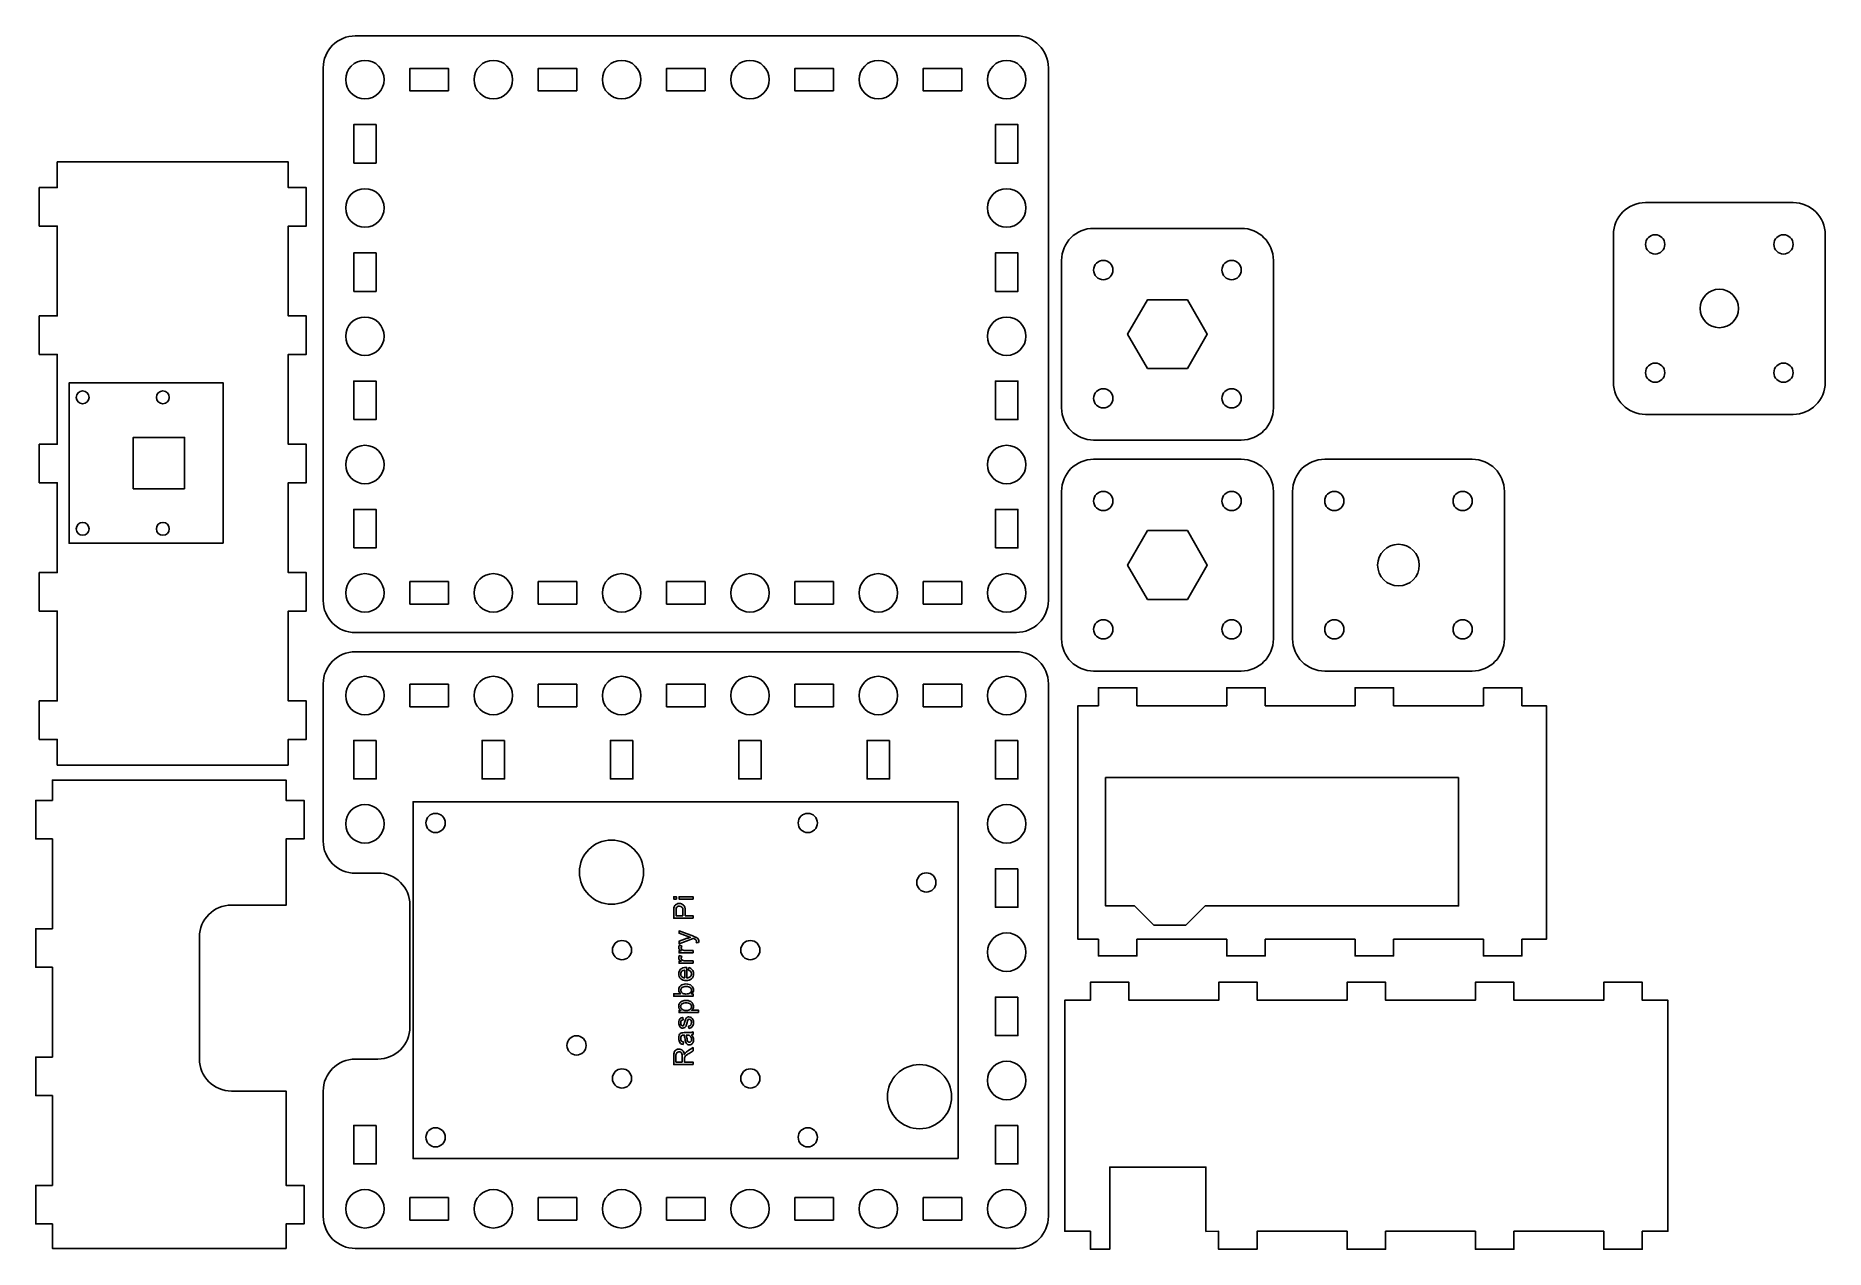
# Model space of a CAD drawing. Extents: x 4 to 283, y -497 to -308.
import ezdxf

# ---------------------------------------------------------------- set-up
doc = ezdxf.new("R2010")
doc.units = 0
doc.header["$MEASUREMENT"] = 0
doc.layers.add('LAYER_1', color=7, linetype='CONTINUOUS')

# ---------------------------------------------------------------- blocks, each defined once
blk = doc.blocks.new('BLOCK_3')
at = {"layer": 'LAYER_1', "color": 30}
for points in [[(103.49, -442.43), (103.06, -442.43), (103.06, -442.06), (103.49, -442.06), (103.49, -442.43)], [(106.09, -442.43), (103.89, -442.43), (103.89, -442.06), (106.09, -442.06), (106.09, -442.43)]]:
    blk.add_lwpolyline(points, dxfattribs=at)
for points, knots in [([(106.09, -445.42), (106.09, -445.42), (103.06, -445.42), (103.06, -445.42), (103.06, -445.42), (103.06, -444.28), (103.06, -444.28), (103.06, -444.07), (103.07, -443.92), (103.09, -443.81), (103.11, -443.67), (103.16, -443.54), (103.23, -443.44), (103.3, -443.34), (103.4, -443.26), (103.52, -443.2), (103.65, -443.14), (103.78, -443.11), (103.93, -443.11), (104.19, -443.11), (104.41, -443.19), (104.59, -443.35), (104.77, -443.52), (104.86, -443.81), (104.86, -444.24), (104.86, -444.24), (104.86, -445.02), (104.86, -445.02), (104.86, -445.02), (106.09, -445.02), (106.09, -445.02), (106.09, -445.02), (106.09, -445.42), (106.09, -445.42)], [0, 0, 0, 0, 1, 1, 1, 2, 2, 2, 3, 3, 3, 4, 4, 4, 5, 5, 5, 6, 6, 6, 7, 7, 7, 8, 8, 8, 9, 9, 9, 10, 10, 10, 11, 11, 11, 11]), ([(104.5, -445.02), (104.5, -445.02), (104.5, -444.23), (104.5, -444.23), (104.5, -443.98), (104.45, -443.79), (104.35, -443.68), (104.26, -443.57), (104.12, -443.52), (103.95, -443.52), (103.82, -443.52), (103.71, -443.55), (103.62, -443.62), (103.53, -443.68), (103.47, -443.76), (103.44, -443.87), (103.42, -443.94), (103.42, -444.06), (103.42, -444.24), (103.42, -444.24), (103.42, -445.02), (103.42, -445.02), (103.42, -445.02), (104.5, -445.02), (104.5, -445.02)], [0, 0, 0, 0, 1, 1, 1, 2, 2, 2, 3, 3, 3, 4, 4, 4, 5, 5, 5, 6, 6, 6, 7, 7, 7, 8, 8, 8, 8]), ([(106.93, -449.2), (106.93, -449.2), (106.58, -449.24), (106.58, -449.24), (106.61, -449.16), (106.62, -449.09), (106.62, -449.03), (106.62, -448.94), (106.6, -448.88), (106.58, -448.83), (106.55, -448.78), (106.51, -448.74), (106.46, -448.71), (106.42, -448.68), (106.33, -448.65), (106.18, -448.59), (106.16, -448.59), (106.13, -448.58), (106.09, -448.56), (106.09, -448.56), (103.89, -449.39), (103.89, -449.39), (103.89, -449.39), (103.89, -448.99), (103.89, -448.99), (103.89, -448.99), (105.16, -448.54), (105.16, -448.54), (105.33, -448.48), (105.5, -448.42), (105.67, -448.38), (105.5, -448.33), (105.34, -448.28), (105.17, -448.22), (105.17, -448.22), (103.89, -447.75), (103.89, -447.75), (103.89, -447.75), (103.89, -447.38), (103.89, -447.38), (103.89, -447.38), (106.13, -448.22), (106.13, -448.22), (106.37, -448.31), (106.53, -448.38), (106.62, -448.43), (106.75, -448.49), (106.84, -448.57), (106.89, -448.65), (106.95, -448.74), (106.98, -448.84), (106.98, -448.96), (106.98, -449.03), (106.96, -449.11), (106.93, -449.2)], [0, 0, 0, 0, 1, 1, 1, 2, 2, 2, 3, 3, 3, 4, 4, 4, 5, 5, 5, 6, 6, 6, 7, 7, 7, 8, 8, 8, 9, 9, 9, 10, 10, 10, 11, 11, 11, 12, 12, 12, 13, 13, 13, 14, 14, 14, 15, 15, 15, 16, 16, 16, 17, 17, 17, 18, 18, 18, 18]), ([(106.09, -450.81), (106.09, -450.81), (103.89, -450.81), (103.89, -450.81), (103.89, -450.81), (103.89, -450.47), (103.89, -450.47), (103.89, -450.47), (104.23, -450.47), (104.23, -450.47), (104.07, -450.39), (103.97, -450.31), (103.92, -450.24), (103.87, -450.16), (103.84, -450.08), (103.84, -450), (103.84, -449.87), (103.88, -449.74), (103.96, -449.62), (103.96, -449.62), (104.31, -449.74), (104.31, -449.74), (104.25, -449.83), (104.23, -449.93), (104.23, -450.02), (104.23, -450.1), (104.25, -450.17), (104.3, -450.24), (104.35, -450.3), (104.42, -450.35), (104.51, -450.37), (104.64, -450.42), (104.78, -450.44), (104.94, -450.44), (104.94, -450.44), (106.09, -450.44), (106.09, -450.44), (106.09, -450.44), (106.09, -450.81), (106.09, -450.81)], [0, 0, 0, 0, 1, 1, 1, 2, 2, 2, 3, 3, 3, 4, 4, 4, 5, 5, 5, 6, 6, 6, 7, 7, 7, 8, 8, 8, 9, 9, 9, 10, 10, 10, 11, 11, 11, 12, 12, 12, 13, 13, 13, 13]), ([(106.09, -452.43), (106.09, -452.43), (103.89, -452.43), (103.89, -452.43), (103.89, -452.43), (103.89, -452.09), (103.89, -452.09), (103.89, -452.09), (104.23, -452.09), (104.23, -452.09), (104.07, -452.01), (103.97, -451.93), (103.92, -451.86), (103.87, -451.79), (103.84, -451.71), (103.84, -451.62), (103.84, -451.49), (103.88, -451.37), (103.96, -451.24), (103.96, -451.24), (104.31, -451.36), (104.31, -451.36), (104.25, -451.46), (104.23, -451.55), (104.23, -451.64), (104.23, -451.72), (104.25, -451.79), (104.3, -451.86), (104.35, -451.92), (104.42, -451.97), (104.51, -452), (104.64, -452.04), (104.78, -452.06), (104.94, -452.06), (104.94, -452.06), (106.09, -452.06), (106.09, -452.06), (106.09, -452.06), (106.09, -452.43), (106.09, -452.43)], [0, 0, 0, 0, 1, 1, 1, 2, 2, 2, 3, 3, 3, 4, 4, 4, 5, 5, 5, 6, 6, 6, 7, 7, 7, 8, 8, 8, 9, 9, 9, 10, 10, 10, 11, 11, 11, 12, 12, 12, 13, 13, 13, 13]), ([(105.38, -453.49), (105.38, -453.49), (105.43, -453.1), (105.43, -453.1), (105.65, -453.16), (105.83, -453.28), (105.95, -453.44), (106.08, -453.61), (106.14, -453.81), (106.14, -454.07), (106.14, -454.39), (106.04, -454.65), (105.84, -454.83), (105.64, -455.02), (105.37, -455.12), (105.01, -455.12), (104.64, -455.12), (104.35, -455.02), (104.15, -454.83), (103.95, -454.64), (103.84, -454.39), (103.84, -454.09), (103.84, -453.8), (103.94, -453.56), (104.14, -453.37), (104.34, -453.18), (104.62, -453.09), (104.99, -453.09), (105.01, -453.09), (105.04, -453.09), (105.09, -453.09), (105.09, -453.09), (105.09, -454.73), (105.09, -454.73), (105.33, -454.72), (105.51, -454.65), (105.64, -454.53), (105.77, -454.4), (105.83, -454.25), (105.83, -454.07), (105.83, -453.93), (105.8, -453.81), (105.72, -453.72), (105.65, -453.62), (105.54, -453.55), (105.38, -453.49)], [0, 0, 0, 0, 1, 1, 1, 2, 2, 2, 3, 3, 3, 4, 4, 4, 5, 5, 5, 6, 6, 6, 7, 7, 7, 8, 8, 8, 9, 9, 9, 10, 10, 10, 11, 11, 11, 12, 12, 12, 13, 13, 13, 14, 14, 14, 15, 15, 15, 15]), ([(104.78, -454.71), (104.78, -454.71), (104.78, -453.48), (104.78, -453.48), (104.6, -453.5), (104.46, -453.55), (104.36, -453.63), (104.22, -453.74), (104.15, -453.9), (104.15, -454.09), (104.15, -454.26), (104.21, -454.4), (104.32, -454.52), (104.44, -454.63), (104.59, -454.7), (104.78, -454.71)], [0, 0, 0, 0, 1, 1, 1, 2, 2, 2, 3, 3, 3, 4, 4, 4, 5, 5, 5, 5]), ([(106.09, -457.21), (106.09, -457.21), (106.09, -457.56), (106.09, -457.56), (106.09, -457.56), (103.06, -457.56), (103.06, -457.56), (103.06, -457.56), (103.06, -457.19), (103.06, -457.19), (103.06, -457.19), (104.14, -457.19), (104.14, -457.19), (103.94, -457.03), (103.84, -456.83), (103.84, -456.59), (103.84, -456.45), (103.87, -456.32), (103.93, -456.2), (103.98, -456.08), (104.06, -455.98), (104.15, -455.9), (104.25, -455.83), (104.37, -455.77), (104.51, -455.72), (104.65, -455.68), (104.8, -455.66), (104.96, -455.66), (105.33, -455.66), (105.62, -455.75), (105.83, -455.93), (106.04, -456.12), (106.14, -456.34), (106.14, -456.6), (106.14, -456.86), (106.03, -457.07), (105.81, -457.21), (105.81, -457.21), (106.09, -457.21), (106.09, -457.21)], [0, 0, 0, 0, 1, 1, 1, 2, 2, 2, 3, 3, 3, 4, 4, 4, 5, 5, 5, 6, 6, 6, 7, 7, 7, 8, 8, 8, 9, 9, 9, 10, 10, 10, 11, 11, 11, 12, 12, 12, 13, 13, 13, 13]), ([(104.97, -457.22), (105.24, -457.22), (105.43, -457.18), (105.54, -457.11), (105.74, -456.99), (105.83, -456.84), (105.83, -456.64), (105.83, -456.47), (105.76, -456.33), (105.62, -456.21), (105.48, -456.1), (105.27, -456.04), (104.99, -456.04), (104.7, -456.04), (104.49, -456.09), (104.35, -456.21), (104.22, -456.32), (104.15, -456.46), (104.15, -456.62), (104.15, -456.78), (104.22, -456.92), (104.36, -457.04), (104.5, -457.16), (104.71, -457.22), (104.97, -457.22)], [0, 0, 0, 0, 1, 1, 1, 2, 2, 2, 3, 3, 3, 4, 4, 4, 5, 5, 5, 6, 6, 6, 7, 7, 7, 8, 8, 8, 8]), ([(106.93, -460.12), (106.93, -460.12), (103.89, -460.12), (103.89, -460.12), (103.89, -460.12), (103.89, -459.78), (103.89, -459.78), (103.89, -459.78), (104.18, -459.78), (104.18, -459.78), (104.07, -459.7), (103.98, -459.61), (103.93, -459.51), (103.87, -459.41), (103.84, -459.29), (103.84, -459.15), (103.84, -458.96), (103.89, -458.8), (103.99, -458.65), (104.08, -458.51), (104.22, -458.4), (104.4, -458.33), (104.57, -458.25), (104.76, -458.22), (104.97, -458.22), (105.2, -458.22), (105.4, -458.26), (105.58, -458.34), (105.76, -458.42), (105.9, -458.54), (105.99, -458.69), (106.09, -458.84), (106.14, -459.01), (106.14, -459.17), (106.14, -459.3), (106.11, -459.41), (106.06, -459.51), (106.01, -459.61), (105.94, -459.69), (105.86, -459.75), (105.86, -459.75), (106.93, -459.75), (106.93, -459.75), (106.93, -459.75), (106.93, -460.12), (106.93, -460.12)], [0, 0, 0, 0, 1, 1, 1, 2, 2, 2, 3, 3, 3, 4, 4, 4, 5, 5, 5, 6, 6, 6, 7, 7, 7, 8, 8, 8, 9, 9, 9, 10, 10, 10, 11, 11, 11, 12, 12, 12, 13, 13, 13, 14, 14, 14, 15, 15, 15, 15]), ([(105, -459.79), (105.29, -459.79), (105.49, -459.73), (105.63, -459.62), (105.76, -459.5), (105.83, -459.36), (105.83, -459.2), (105.83, -459.03), (105.76, -458.89), (105.62, -458.77), (105.48, -458.66), (105.27, -458.6), (104.97, -458.6), (104.69, -458.6), (104.48, -458.66), (104.34, -458.77), (104.2, -458.89), (104.14, -459.02), (104.14, -459.18), (104.14, -459.34), (104.21, -459.48), (104.36, -459.6), (104.51, -459.73), (104.72, -459.79), (105, -459.79)], [0, 0, 0, 0, 1, 1, 1, 2, 2, 2, 3, 3, 3, 4, 4, 4, 5, 5, 5, 6, 6, 6, 7, 7, 7, 8, 8, 8, 8]), ([(105.43, -462.6), (105.43, -462.6), (105.38, -462.23), (105.38, -462.23), (105.52, -462.21), (105.64, -462.15), (105.71, -462.06), (105.79, -461.97), (105.83, -461.83), (105.83, -461.66), (105.83, -461.49), (105.8, -461.37), (105.73, -461.28), (105.66, -461.2), (105.58, -461.16), (105.48, -461.16), (105.4, -461.16), (105.33, -461.2), (105.28, -461.27), (105.25, -461.32), (105.21, -461.45), (105.16, -461.65), (105.09, -461.92), (105.03, -462.11), (104.98, -462.22), (104.93, -462.32), (104.86, -462.4), (104.77, -462.46), (104.68, -462.51), (104.58, -462.54), (104.48, -462.54), (104.38, -462.54), (104.29, -462.52), (104.2, -462.47), (104.12, -462.43), (104.05, -462.37), (104, -462.29), (103.95, -462.23), (103.92, -462.15), (103.89, -462.05), (103.86, -461.95), (103.84, -461.84), (103.84, -461.73), (103.84, -461.56), (103.87, -461.41), (103.92, -461.28), (103.97, -461.15), (104.03, -461.05), (104.12, -460.99), (104.2, -460.93), (104.32, -460.88), (104.46, -460.86), (104.46, -460.86), (104.51, -461.22), (104.51, -461.22), (104.4, -461.24), (104.31, -461.29), (104.24, -461.37), (104.18, -461.45), (104.15, -461.56), (104.15, -461.7), (104.15, -461.87), (104.18, -462), (104.23, -462.07), (104.29, -462.14), (104.36, -462.18), (104.43, -462.18), (104.48, -462.18), (104.52, -462.16), (104.56, -462.13), (104.6, -462.1), (104.64, -462.06), (104.66, -461.99), (104.68, -461.95), (104.71, -461.84), (104.76, -461.66), (104.83, -461.4), (104.89, -461.22), (104.93, -461.11), (104.97, -461.01), (105.04, -460.93), (105.13, -460.87), (105.21, -460.81), (105.32, -460.78), (105.44, -460.78), (105.57, -460.78), (105.68, -460.81), (105.79, -460.89), (105.9, -460.96), (105.99, -461.06), (106.05, -461.2), (106.11, -461.34), (106.14, -461.49), (106.14, -461.66), (106.14, -461.95), (106.08, -462.16), (105.96, -462.31), (105.84, -462.46), (105.67, -462.56), (105.43, -462.6)], [0, 0, 0, 0, 1, 1, 1, 2, 2, 2, 3, 3, 3, 4, 4, 4, 5, 5, 5, 6, 6, 6, 7, 7, 7, 8, 8, 8, 9, 9, 9, 10, 10, 10, 11, 11, 11, 12, 12, 12, 13, 13, 13, 14, 14, 14, 15, 15, 15, 16, 16, 16, 17, 17, 17, 18, 18, 18, 19, 19, 19, 20, 20, 20, 21, 21, 21, 22, 22, 22, 23, 23, 23, 24, 24, 24, 25, 25, 25, 26, 26, 26, 27, 27, 27, 28, 28, 28, 29, 29, 29, 30, 30, 30, 31, 31, 31, 32, 32, 32, 33, 33, 33, 33]), ([(106.09, -468.23), (106.09, -468.23), (103.06, -468.23), (103.06, -468.23), (103.06, -468.23), (103.06, -466.89), (103.06, -466.89), (103.06, -466.62), (103.09, -466.41), (103.14, -466.27), (103.19, -466.13), (103.29, -466.02), (103.43, -465.94), (103.57, -465.85), (103.72, -465.81), (103.88, -465.81), (104.1, -465.81), (104.28, -465.88), (104.43, -466.02), (104.58, -466.16), (104.67, -466.37), (104.71, -466.66), (104.76, -466.56), (104.81, -466.48), (104.86, -466.42), (104.97, -466.31), (105.1, -466.19), (105.26, -466.09), (105.26, -466.09), (106.09, -465.56), (106.09, -465.56), (106.09, -465.56), (106.09, -466.07), (106.09, -466.07), (106.09, -466.07), (105.46, -466.47), (105.46, -466.47), (105.28, -466.58), (105.14, -466.68), (105.04, -466.76), (104.94, -466.83), (104.88, -466.9), (104.84, -466.96), (104.8, -467.02), (104.77, -467.08), (104.76, -467.14), (104.75, -467.19), (104.74, -467.26), (104.74, -467.37), (104.74, -467.37), (104.74, -467.83), (104.74, -467.83), (104.74, -467.83), (106.09, -467.83), (106.09, -467.83), (106.09, -467.83), (106.09, -468.23), (106.09, -468.23)], [0, 0, 0, 0, 1, 1, 1, 2, 2, 2, 3, 3, 3, 4, 4, 4, 5, 5, 5, 6, 6, 6, 7, 7, 7, 8, 8, 8, 9, 9, 9, 10, 10, 10, 11, 11, 11, 12, 12, 12, 13, 13, 13, 14, 14, 14, 15, 15, 15, 16, 16, 16, 17, 17, 17, 18, 18, 18, 19, 19, 19, 19]), ([(105.82, -463.59), (105.93, -463.72), (106.02, -463.86), (106.07, -463.98), (106.11, -464.11), (106.14, -464.25), (106.14, -464.39), (106.14, -464.63), (106.08, -464.82), (105.96, -464.95), (105.84, -465.08), (105.69, -465.14), (105.51, -465.14), (105.4, -465.14), (105.3, -465.12), (105.22, -465.07), (105.13, -465.02), (105.05, -464.96), (105, -464.88), (104.95, -464.8), (104.91, -464.71), (104.88, -464.61), (104.86, -464.54), (104.84, -464.43), (104.82, -464.28), (104.79, -463.98), (104.74, -463.76), (104.7, -463.62), (104.64, -463.61), (104.61, -463.61), (104.6, -463.61), (104.45, -463.61), (104.34, -463.65), (104.28, -463.72), (104.19, -463.81), (104.15, -463.96), (104.15, -464.14), (104.15, -464.32), (104.18, -464.45), (104.24, -464.53), (104.3, -464.61), (104.41, -464.68), (104.57, -464.72), (104.57, -464.72), (104.52, -465.08), (104.52, -465.08), (104.36, -465.05), (104.24, -464.99), (104.14, -464.92), (104.05, -464.84), (103.97, -464.73), (103.92, -464.59), (103.87, -464.44), (103.84, -464.28), (103.84, -464.09), (103.84, -463.9), (103.87, -463.75), (103.91, -463.63), (103.95, -463.52), (104.01, -463.43), (104.08, -463.37), (104.14, -463.32), (104.23, -463.28), (104.33, -463.26), (104.39, -463.25), (104.51, -463.24), (104.67, -463.24), (104.67, -463.24), (105.17, -463.24), (105.17, -463.24), (105.51, -463.24), (105.73, -463.23), (105.82, -463.22), (105.92, -463.2), (106, -463.17), (106.09, -463.12), (106.09, -463.12), (106.09, -463.51), (106.09, -463.51), (106.01, -463.55), (105.92, -463.57), (105.82, -463.59)], [0, 0, 0, 0, 1, 1, 1, 2, 2, 2, 3, 3, 3, 4, 4, 4, 5, 5, 5, 6, 6, 6, 7, 7, 7, 8, 8, 8, 9, 9, 9, 10, 10, 10, 11, 11, 11, 12, 12, 12, 13, 13, 13, 14, 14, 14, 15, 15, 15, 16, 16, 16, 17, 17, 17, 18, 18, 18, 19, 19, 19, 20, 20, 20, 21, 21, 21, 22, 22, 22, 23, 23, 23, 24, 24, 24, 25, 25, 25, 26, 26, 26, 27, 27, 27, 27]), ([(104.99, -463.62), (105.04, -463.75), (105.09, -463.95), (105.13, -464.22), (105.15, -464.38), (105.17, -464.48), (105.2, -464.55), (105.23, -464.61), (105.27, -464.66), (105.32, -464.7), (105.38, -464.73), (105.43, -464.75), (105.5, -464.75), (105.6, -464.75), (105.68, -464.71), (105.75, -464.63), (105.81, -464.56), (105.85, -464.45), (105.85, -464.3), (105.85, -464.16), (105.82, -464.03), (105.75, -463.92), (105.69, -463.81), (105.6, -463.73), (105.5, -463.68), (105.41, -463.64), (105.29, -463.62), (105.12, -463.62), (105.12, -463.62), (104.99, -463.62), (104.99, -463.62)], [0, 0, 0, 0, 1, 1, 1, 2, 2, 2, 3, 3, 3, 4, 4, 4, 5, 5, 5, 6, 6, 6, 7, 7, 7, 8, 8, 8, 9, 9, 9, 10, 10, 10, 10]), ([(104.4, -467.83), (104.4, -467.83), (104.4, -466.97), (104.4, -466.97), (104.4, -466.79), (104.38, -466.64), (104.34, -466.54), (104.3, -466.44), (104.24, -466.36), (104.16, -466.3), (104.07, -466.25), (103.98, -466.22), (103.88, -466.22), (103.74, -466.22), (103.62, -466.28), (103.53, -466.38), (103.44, -466.48), (103.39, -466.65), (103.39, -466.87), (103.39, -466.87), (103.39, -467.83), (103.39, -467.83), (103.39, -467.83), (104.4, -467.83), (104.4, -467.83)], [0, 0, 0, 0, 1, 1, 1, 2, 2, 2, 3, 3, 3, 4, 4, 4, 5, 5, 5, 6, 6, 6, 7, 7, 7, 8, 8, 8, 8])]:
    blk.add_open_spline(points, degree=3, knots=knots, dxfattribs=at)
blk = doc.blocks.new('BLOCK_2')
at = {"layer": 'LAYER_1', "color": 30}
blk.add_lwpolyline([(147.37, -482.87), (62.44, -482.87), (62.44, -427.26), (147.37, -427.26), (147.37, -482.87)], dxfattribs=at)
at = {"layer": 'LAYER_1', "color": 250}
for points in [[(65.95, -429.06), (66.77, -429.06), (67.45, -429.73), (67.45, -430.56), (67.45, -431.39), (66.77, -432.06), (65.95, -432.06), (65.12, -432.06), (64.45, -431.39), (64.45, -430.56), (64.45, -429.73), (65.12, -429.06), (65.95, -429.06)], [(123.95, -429.06), (124.78, -429.06), (125.45, -429.73), (125.45, -430.56), (125.45, -431.39), (124.78, -432.06), (123.95, -432.06), (123.12, -432.06), (122.45, -431.39), (122.45, -430.56), (122.45, -429.73), (123.12, -429.06), (123.95, -429.06)], [(143.93, -439.83), (143.93, -440.66), (143.26, -441.33), (142.43, -441.33), (141.6, -441.33), (140.93, -440.66), (140.93, -439.83), (140.93, -439), (141.6, -438.33), (142.43, -438.33), (143.26, -438.33), (143.93, -439), (143.93, -439.83)], [(89.42, -465.23), (89.42, -466.06), (88.75, -466.73), (87.92, -466.73), (87.09, -466.73), (86.42, -466.06), (86.42, -465.23), (86.42, -464.4), (87.09, -463.73), (87.92, -463.73), (88.75, -463.73), (89.42, -464.4), (89.42, -465.23)], [(65.95, -478.06), (66.77, -478.06), (67.45, -478.73), (67.45, -479.56), (67.45, -480.39), (66.77, -481.06), (65.95, -481.06), (65.12, -481.06), (64.45, -480.39), (64.45, -479.56), (64.45, -478.73), (65.12, -478.06), (65.95, -478.06)], [(123.95, -478.06), (124.78, -478.06), (125.45, -478.73), (125.45, -479.56), (125.45, -480.39), (124.78, -481.06), (123.95, -481.06), (123.12, -481.06), (122.45, -480.39), (122.45, -479.56), (122.45, -478.73), (123.12, -478.06), (123.95, -478.06)]]:
    blk.add_open_spline(points, degree=3, knots=[0, 0, 0, 0, 1, 1, 1, 2, 2, 2, 3, 3, 3, 4, 4, 4, 4], dxfattribs=at)
at = {"layer": 'LAYER_1', "color": 30}
for points in [[(98.37, -438.23), (98.37, -440.99), (96.13, -443.23), (93.37, -443.23), (90.61, -443.23), (88.37, -440.99), (88.37, -438.23), (88.37, -435.46), (90.61, -433.23), (93.37, -433.23), (96.13, -433.23), (98.37, -435.46), (98.37, -438.23)], [(146.37, -473.23), (146.37, -475.99), (144.13, -478.23), (141.37, -478.23), (138.61, -478.23), (136.37, -475.99), (136.37, -473.23), (136.37, -470.46), (138.61, -468.23), (141.37, -468.23), (144.13, -468.23), (146.37, -470.46), (146.37, -473.23)]]:
    blk.add_open_spline(points, degree=3, knots=[0, 0, 0, 0, 1, 1, 1, 2, 2, 2, 3, 3, 3, 4, 4, 4, 4], dxfattribs=at)
at = {"layer": 'LAYER_1'}
blk.add_blockref('BLOCK_3', (0, 0), dxfattribs=at)

msp = doc.modelspace()

# ---------------------------------------------------------------- linework, layer by layer
at = {"layer": 'LAYER_1', "color": 250}
for points in [[(67.94, -316.45), (61.94, -316.45), (61.94, -312.95), (67.94, -312.95), (67.94, -316.45)], [(87.94, -316.45), (81.94, -316.45), (81.94, -312.95), (87.94, -312.95), (87.94, -316.45)], [(107.94, -316.45), (101.94, -316.45), (101.94, -312.95), (107.94, -312.95), (107.94, -316.45)], [(127.94, -316.45), (121.94, -316.45), (121.94, -312.95), (127.94, -312.95), (127.94, -316.45)], [(147.94, -316.45), (141.94, -316.45), (141.94, -312.95), (147.94, -312.95), (147.94, -316.45)], [(53.19, -327.7), (53.19, -321.7), (56.69, -321.7), (56.69, -327.7), (53.19, -327.7)], [(153.19, -327.7), (153.19, -321.7), (156.69, -321.7), (156.69, -327.7), (153.19, -327.7)], [(43, -421.53), (43, -417.53), (45.8, -417.53), (45.8, -411.53), (43, -411.53), (43, -397.53), (45.8, -397.53), (45.8, -391.53), (43, -391.53), (43, -377.53), (45.8, -377.53), (45.8, -371.53), (43, -371.53), (43, -357.53), (45.8, -357.53), (45.8, -351.53), (43, -351.53), (43, -337.53), (45.8, -337.53), (45.8, -331.53), (43, -331.53), (43, -327.53), (7, -327.53), (7, -331.53), (4.2, -331.53), (4.2, -337.53), (7, -337.53), (7, -351.53), (4.2, -351.53), (4.2, -357.53), (7, -357.53), (7, -371.53), (4.2, -371.53), (4.2, -377.53), (7, -377.53), (7, -391.53), (4.2, -391.53), (4.2, -397.53), (7, -397.53), (7, -411.53), (4.2, -411.53), (4.2, -417.53), (7, -417.53), (7, -421.53), (43, -421.53)], [(53.19, -347.7), (53.19, -341.7), (56.69, -341.7), (56.69, -347.7), (53.19, -347.7)], [(153.19, -347.7), (153.19, -341.7), (156.69, -341.7), (156.69, -347.7), (153.19, -347.7)], [(176.9, -359.74), (173.8, -354.37), (176.9, -349.01), (183.1, -349.01), (186.2, -354.37), (183.1, -359.74), (176.9, -359.74)], [(53.19, -367.7), (53.19, -361.7), (56.69, -361.7), (56.69, -367.7), (53.19, -367.7)], [(153.19, -367.7), (153.19, -361.7), (156.69, -361.7), (156.69, -367.7), (153.19, -367.7)], [(249.5, -361.87), (249.5, -361.87)], [(163.5, -365.87), (163.5, -365.87)], [(26.85, -378.47), (26.85, -370.47), (18.85, -370.47), (18.85, -378.47), (26.85, -378.47)], [(53.19, -387.7), (53.19, -381.7), (56.69, -381.7), (56.69, -387.7), (53.19, -387.7)], [(153.19, -387.7), (153.19, -381.7), (156.69, -381.7), (156.69, -387.7), (153.19, -387.7)], [(176.9, -395.74), (173.8, -390.37), (176.9, -385), (183.1, -385), (186.2, -390.37), (183.1, -395.74), (176.9, -395.74)], [(67.94, -396.45), (61.94, -396.45), (61.94, -392.95), (67.94, -392.95), (67.94, -396.45)], [(87.94, -396.45), (81.94, -396.45), (81.94, -392.95), (87.94, -392.95), (87.94, -396.45)], [(107.94, -396.45), (101.94, -396.45), (101.94, -392.95), (107.94, -392.95), (107.94, -396.45)], [(127.94, -396.45), (121.94, -396.45), (121.94, -392.95), (127.94, -392.95), (127.94, -396.45)], [(147.94, -396.45), (141.94, -396.45), (141.94, -392.95), (147.94, -392.95), (147.94, -396.45)], [(163.5, -401.87), (163.5, -401.87)], [(199.5, -401.87), (199.5, -401.87)], [(67.95, -412.45), (61.94, -412.45), (61.94, -408.95), (67.95, -408.95), (67.95, -412.45)], [(87.95, -412.45), (81.94, -412.45), (81.94, -408.95), (87.95, -408.95), (87.95, -412.45)], [(107.95, -412.45), (101.95, -412.45), (101.95, -408.95), (107.95, -408.95), (107.95, -412.45)], [(127.95, -412.45), (121.95, -412.45), (121.95, -408.95), (127.95, -408.95), (127.95, -412.45)], [(147.95, -412.45), (141.95, -412.45), (141.95, -408.95), (147.95, -408.95), (147.95, -412.45)], [(229.23, -409.48), (235.23, -409.48), (235.23, -412.28), (239.05, -412.28), (239.05, -448.68), (235.23, -448.68), (235.23, -451.28), (229.23, -451.28), (229.23, -448.68), (215.23, -448.68), (215.23, -451.28), (209.23, -451.28), (209.23, -448.68), (195.23, -448.68), (195.23, -451.28), (189.23, -451.28), (189.23, -448.68), (175.23, -448.68), (175.23, -451.28), (169.23, -451.28), (169.23, -448.68), (166.05, -448.68), (166.05, -412.28), (169.23, -412.28), (169.23, -409.48), (175.23, -409.48), (175.23, -412.28), (189.23, -412.28), (189.23, -409.48), (195.23, -409.48), (195.23, -412.28), (209.23, -412.28), (209.23, -409.48), (215.23, -409.48), (215.23, -412.28), (229.23, -412.28), (229.23, -409.48)], [(56.7, -417.7), (56.7, -423.7), (53.2, -423.7), (53.2, -417.7), (56.7, -417.7)], [(76.7, -417.7), (76.7, -423.7), (73.2, -423.7), (73.2, -417.7), (76.7, -417.7)], [(96.7, -417.7), (96.7, -423.7), (93.2, -423.7), (93.2, -417.7), (96.7, -417.7)], [(116.7, -417.7), (116.7, -423.7), (113.2, -423.7), (113.2, -417.7), (116.7, -417.7)], [(136.7, -417.7), (136.7, -423.7), (133.2, -423.7), (133.2, -417.7), (136.7, -417.7)], [(156.7, -417.7), (156.7, -423.7), (153.2, -423.7), (153.2, -417.7), (156.7, -417.7)], [(156.7, -437.7), (156.7, -443.7), (153.2, -443.7), (153.2, -437.7), (156.7, -437.7)], [(156.7, -457.7), (156.7, -463.7), (153.2, -463.7), (153.2, -457.7), (156.7, -457.7)], [(56.7, -477.7), (56.7, -483.7), (53.2, -483.7), (53.2, -477.7), (56.7, -477.7)], [(156.7, -477.7), (156.7, -483.7), (153.2, -483.7), (153.2, -477.7), (156.7, -477.7)], [(67.95, -492.45), (61.94, -492.45), (61.94, -488.95), (67.95, -488.95), (67.95, -492.45)], [(87.95, -492.45), (81.94, -492.45), (81.94, -488.95), (87.95, -488.95), (87.95, -492.45)], [(107.95, -492.45), (101.95, -492.45), (101.95, -488.95), (107.95, -488.95), (107.95, -492.45)], [(127.95, -492.45), (121.95, -492.45), (121.95, -488.95), (127.95, -488.95), (127.95, -492.45)], [(147.95, -492.45), (141.95, -492.45), (141.95, -488.95), (147.95, -488.95), (147.95, -492.45)]]:
    msp.add_lwpolyline(points, dxfattribs=at)
at = {"layer": 'LAYER_1', "color": 7}
for points in [[(256, -338.87), (256, -338.87)], [(276, -338.87), (276, -338.87)], [(170, -342.88), (170, -342.88)], [(190, -342.88), (190, -342.88)], [(256, -358.87), (256, -358.87)], [(276, -358.87), (276, -358.87)], [(170, -362.88), (170, -362.88)], [(190, -362.88), (190, -362.88)], [(170, -378.88), (170, -378.88)], [(190, -378.88), (190, -378.88)], [(206, -378.88), (206, -378.88)], [(226, -378.88), (226, -378.88)], [(170, -398.88), (170, -398.88)], [(190, -398.88), (190, -398.88)], [(206, -398.88), (206, -398.88)], [(226, -398.88), (226, -398.88)], [(225.37, -423.49), (170.37, -423.49), (170.37, -443.49), (174.87, -443.49), (177.87, -446.49), (182.87, -446.49), (185.87, -443.49), (225.37, -443.49), (225.37, -423.49)], [(95, -448.88), (95, -448.88)], [(115, -448.88), (115, -448.88)], [(208, -494.2), (208, -497), (214, -497), (214, -494.2), (228, -494.2), (228, -497), (234, -497), (234, -494.2), (248, -494.2), (248, -497), (254, -497), (254, -494.2), (258, -494.2), (258, -458.2), (254, -458.2), (254, -455.4), (248, -455.4), (248, -458.2), (234, -458.2), (234, -455.4), (228, -455.4), (228, -458.2), (214, -458.2), (214, -455.4), (208, -455.4), (208, -458.2), (194, -458.2), (194, -455.4), (188, -455.4), (188, -458.2), (174, -458.2), (174, -455.4), (168, -455.4), (168, -458.2), (164, -458.2), (164, -494.2), (168, -494.2), (168, -497), (171, -497), (171, -494.2), (171, -494.2), (171, -484.2), (186, -484.2), (186, -494.2), (186, -494.22), (187.98, -494.2), (187.98, -497), (193.98, -497), (193.98, -494.2), (208, -494.2)], [(95, -468.88), (95, -468.88)], [(115, -468.88), (115, -468.88)]]:
    msp.add_lwpolyline(points, dxfattribs=at)
at = {"layer": 'LAYER_1', "color": 32}
msp.add_lwpolyline([(32.85, -386.97), (32.85, -361.97), (8.85, -361.97), (8.85, -386.97), (32.85, -386.97)], dxfattribs=at)
at = {"layer": 'LAYER_1', "color": 250}
for points, knots in [([(48.44, -367.4), (48.44, -367.4), (48.44, -312.88), (48.44, -312.88), (48.44, -310.11), (50.68, -307.88), (53.44, -307.88), (53.44, -307.88), (53.44, -307.87), (53.44, -307.87), (53.44, -307.87), (156.44, -307.87), (156.44, -307.87), (159.21, -307.87), (161.44, -310.1), (161.44, -312.87), (161.44, -312.87), (161.44, -333.87), (161.44, -333.87), (161.44, -333.87), (161.44, -373.87), (161.44, -373.87), (161.44, -373.87), (161.44, -395.87), (161.44, -395.87), (161.44, -398.64), (159.21, -400.87), (156.44, -400.87), (156.44, -400.87), (156.44, -400.88), (156.44, -400.88), (156.44, -400.88), (53.44, -400.88), (53.44, -400.88), (50.67, -400.88), (48.44, -398.65), (48.44, -395.88), (48.44, -395.88), (48.44, -383.88), (48.44, -383.88), (48.44, -383.88), (48.44, -367.4), (48.44, -367.4)], [0, 0, 0, 0, 1, 1, 1, 2, 2, 2, 3, 3, 3, 4, 4, 4, 5, 5, 5, 6, 6, 6, 7, 7, 7, 8, 8, 8, 9, 9, 9, 10, 10, 10, 11, 11, 11, 12, 12, 12, 13, 13, 13, 14, 14, 14, 14]), ([(57.94, -314.7), (57.94, -316.35), (56.6, -317.7), (54.94, -317.7), (53.29, -317.7), (51.94, -316.35), (51.94, -314.7), (51.94, -313.04), (53.29, -311.7), (54.94, -311.7), (56.6, -311.7), (57.94, -313.04), (57.94, -314.7)], [0, 0, 0, 0, 1, 1, 1, 2, 2, 2, 3, 3, 3, 4, 4, 4, 4]), ([(77.94, -314.7), (77.94, -316.35), (76.6, -317.7), (74.94, -317.7), (73.29, -317.7), (71.94, -316.35), (71.94, -314.7), (71.94, -313.04), (73.29, -311.7), (74.94, -311.7), (76.6, -311.7), (77.94, -313.04), (77.94, -314.7)], [0, 0, 0, 0, 1, 1, 1, 2, 2, 2, 3, 3, 3, 4, 4, 4, 4]), ([(97.94, -314.7), (97.94, -316.35), (96.6, -317.7), (94.94, -317.7), (93.29, -317.7), (91.94, -316.35), (91.94, -314.7), (91.94, -313.04), (93.29, -311.7), (94.94, -311.7), (96.6, -311.7), (97.94, -313.04), (97.94, -314.7)], [0, 0, 0, 0, 1, 1, 1, 2, 2, 2, 3, 3, 3, 4, 4, 4, 4]), ([(117.94, -314.7), (117.94, -316.35), (116.6, -317.7), (114.94, -317.7), (113.29, -317.7), (111.94, -316.35), (111.94, -314.7), (111.94, -313.04), (113.29, -311.7), (114.94, -311.7), (116.6, -311.7), (117.94, -313.04), (117.94, -314.7)], [0, 0, 0, 0, 1, 1, 1, 2, 2, 2, 3, 3, 3, 4, 4, 4, 4]), ([(137.94, -314.7), (137.94, -316.35), (136.6, -317.7), (134.94, -317.7), (133.29, -317.7), (131.94, -316.35), (131.94, -314.7), (131.94, -313.04), (133.29, -311.7), (134.94, -311.7), (136.6, -311.7), (137.94, -313.04), (137.94, -314.7)], [0, 0, 0, 0, 1, 1, 1, 2, 2, 2, 3, 3, 3, 4, 4, 4, 4]), ([(157.94, -314.7), (157.94, -316.35), (156.6, -317.7), (154.94, -317.7), (153.29, -317.7), (151.94, -316.35), (151.94, -314.7), (151.94, -313.04), (153.29, -311.7), (154.94, -311.7), (156.6, -311.7), (157.94, -313.04), (157.94, -314.7)], [0, 0, 0, 0, 1, 1, 1, 2, 2, 2, 3, 3, 3, 4, 4, 4, 4]), ([(57.94, -334.7), (57.94, -336.35), (56.6, -337.7), (54.94, -337.7), (53.29, -337.7), (51.94, -336.35), (51.94, -334.7), (51.94, -333.04), (53.29, -331.7), (54.94, -331.7), (56.6, -331.7), (57.94, -333.04), (57.94, -334.7)], [0, 0, 0, 0, 1, 1, 1, 2, 2, 2, 3, 3, 3, 4, 4, 4, 4]), ([(157.94, -334.7), (157.94, -336.35), (156.6, -337.7), (154.94, -337.7), (153.29, -337.7), (151.94, -336.35), (151.94, -334.7), (151.94, -333.04), (153.29, -331.7), (154.94, -331.7), (156.6, -331.7), (157.94, -333.04), (157.94, -334.7)], [0, 0, 0, 0, 1, 1, 1, 2, 2, 2, 3, 3, 3, 4, 4, 4, 4]), ([(249.5, -361.87), (249.5, -361.87), (249.5, -338.88), (249.5, -338.88), (249.5, -336.1), (251.73, -333.87), (254.5, -333.87), (254.5, -333.87), (277.5, -333.87), (277.5, -333.87), (280.27, -333.87), (282.5, -336.1), (282.5, -338.88), (282.5, -338.88), (282.5, -361.87), (282.5, -361.87), (282.5, -364.64), (280.27, -366.88), (277.5, -366.88), (277.5, -366.88), (254.5, -366.88), (254.5, -366.88), (251.73, -366.88), (249.5, -364.64), (249.5, -361.87)], [0, 0, 0, 0, 1, 1, 1, 2, 2, 2, 3, 3, 3, 4, 4, 4, 5, 5, 5, 6, 6, 6, 7, 7, 7, 8, 8, 8, 8]), ([(163.5, -365.87), (163.5, -365.87), (163.5, -342.88), (163.5, -342.88), (163.5, -340.1), (165.73, -337.88), (168.5, -337.88), (168.5, -337.88), (191.5, -337.88), (191.5, -337.88), (194.27, -337.88), (196.5, -340.1), (196.5, -342.88), (196.5, -342.88), (196.5, -365.87), (196.5, -365.87), (196.5, -368.64), (194.27, -370.88), (191.5, -370.88), (191.5, -370.88), (168.5, -370.88), (168.5, -370.88), (165.73, -370.88), (163.5, -368.64), (163.5, -365.87)], [0, 0, 0, 0, 1, 1, 1, 2, 2, 2, 3, 3, 3, 4, 4, 4, 5, 5, 5, 6, 6, 6, 7, 7, 7, 8, 8, 8, 8]), ([(269, -350.37), (269, -352.03), (267.66, -353.37), (266, -353.37), (264.34, -353.37), (263, -352.03), (263, -350.37), (263, -348.72), (264.34, -347.37), (266, -347.37), (267.66, -347.37), (269, -348.72), (269, -350.37)], [0, 0, 0, 0, 1, 1, 1, 2, 2, 2, 3, 3, 3, 4, 4, 4, 4]), ([(57.94, -354.7), (57.94, -356.35), (56.6, -357.7), (54.94, -357.7), (53.29, -357.7), (51.94, -356.35), (51.94, -354.7), (51.94, -353.04), (53.29, -351.7), (54.94, -351.7), (56.6, -351.7), (57.94, -353.04), (57.94, -354.7)], [0, 0, 0, 0, 1, 1, 1, 2, 2, 2, 3, 3, 3, 4, 4, 4, 4]), ([(157.94, -354.7), (157.94, -356.35), (156.6, -357.7), (154.94, -357.7), (153.29, -357.7), (151.94, -356.35), (151.94, -354.7), (151.94, -353.04), (153.29, -351.7), (154.94, -351.7), (156.6, -351.7), (157.94, -353.04), (157.94, -354.7)], [0, 0, 0, 0, 1, 1, 1, 2, 2, 2, 3, 3, 3, 4, 4, 4, 4]), ([(10.95, -365.22), (11.51, -365.22), (11.95, -364.78), (11.95, -364.22), (11.95, -363.67), (11.51, -363.22), (10.95, -363.22), (10.4, -363.22), (9.95, -363.67), (9.95, -364.22), (9.95, -364.78), (10.4, -365.22), (10.95, -365.22)], [0, 0, 0, 0, 1, 1, 1, 2, 2, 2, 3, 3, 3, 4, 4, 4, 4]), ([(23.45, -365.22), (24.01, -365.22), (24.45, -364.78), (24.45, -364.22), (24.45, -363.67), (24.01, -363.22), (23.45, -363.22), (22.9, -363.22), (22.45, -363.67), (22.45, -364.22), (22.45, -364.78), (22.9, -365.22), (23.45, -365.22)], [0, 0, 0, 0, 1, 1, 1, 2, 2, 2, 3, 3, 3, 4, 4, 4, 4]), ([(57.94, -374.7), (57.94, -376.35), (56.6, -377.7), (54.94, -377.7), (53.29, -377.7), (51.94, -376.35), (51.94, -374.7), (51.94, -373.04), (53.29, -371.7), (54.94, -371.7), (56.6, -371.7), (57.94, -373.04), (57.94, -374.7)], [0, 0, 0, 0, 1, 1, 1, 2, 2, 2, 3, 3, 3, 4, 4, 4, 4]), ([(157.94, -374.7), (157.94, -376.35), (156.6, -377.7), (154.94, -377.7), (153.29, -377.7), (151.94, -376.35), (151.94, -374.7), (151.94, -373.04), (153.29, -371.7), (154.94, -371.7), (156.6, -371.7), (157.94, -373.04), (157.94, -374.7)], [0, 0, 0, 0, 1, 1, 1, 2, 2, 2, 3, 3, 3, 4, 4, 4, 4]), ([(163.5, -401.87), (163.5, -401.87), (163.5, -378.88), (163.5, -378.88), (163.5, -376.1), (165.73, -373.88), (168.5, -373.88), (168.5, -373.88), (191.5, -373.88), (191.5, -373.88), (194.27, -373.88), (196.5, -376.1), (196.5, -378.88), (196.5, -378.88), (196.5, -401.87), (196.5, -401.87), (196.5, -404.64), (194.27, -406.88), (191.5, -406.88), (191.5, -406.88), (168.5, -406.88), (168.5, -406.88), (165.73, -406.88), (163.5, -404.64), (163.5, -401.87)], [0, 0, 0, 0, 1, 1, 1, 2, 2, 2, 3, 3, 3, 4, 4, 4, 5, 5, 5, 6, 6, 6, 7, 7, 7, 8, 8, 8, 8]), ([(199.5, -401.87), (199.5, -401.87), (199.5, -378.88), (199.5, -378.88), (199.5, -376.1), (201.73, -373.88), (204.5, -373.88), (204.5, -373.88), (227.5, -373.88), (227.5, -373.88), (230.27, -373.88), (232.5, -376.1), (232.5, -378.88), (232.5, -378.88), (232.5, -401.87), (232.5, -401.87), (232.5, -404.64), (230.27, -406.88), (227.5, -406.88), (227.5, -406.88), (204.5, -406.88), (204.5, -406.88), (201.73, -406.88), (199.5, -404.64), (199.5, -401.87)], [0, 0, 0, 0, 1, 1, 1, 2, 2, 2, 3, 3, 3, 4, 4, 4, 5, 5, 5, 6, 6, 6, 7, 7, 7, 8, 8, 8, 8]), ([(10.95, -385.72), (11.51, -385.72), (11.95, -385.28), (11.95, -384.72), (11.95, -384.17), (11.51, -383.72), (10.95, -383.72), (10.4, -383.72), (9.95, -384.17), (9.95, -384.72), (9.95, -385.28), (10.4, -385.72), (10.95, -385.72)], [0, 0, 0, 0, 1, 1, 1, 2, 2, 2, 3, 3, 3, 4, 4, 4, 4]), ([(23.45, -385.72), (24.01, -385.72), (24.45, -385.28), (24.45, -384.72), (24.45, -384.17), (24.01, -383.72), (23.45, -383.72), (22.9, -383.72), (22.45, -384.17), (22.45, -384.72), (22.45, -385.28), (22.9, -385.72), (23.45, -385.72)], [0, 0, 0, 0, 1, 1, 1, 2, 2, 2, 3, 3, 3, 4, 4, 4, 4]), ([(219.25, -390.37), (219.25, -392.17), (217.8, -393.62), (216, -393.62), (214.21, -393.62), (212.75, -392.17), (212.75, -390.37), (212.75, -388.58), (214.21, -387.12), (216, -387.12), (217.8, -387.12), (219.25, -388.58), (219.25, -390.37)], [0, 0, 0, 0, 1, 1, 1, 2, 2, 2, 3, 3, 3, 4, 4, 4, 4]), ([(57.94, -394.7), (57.94, -396.36), (56.6, -397.7), (54.94, -397.7), (53.29, -397.7), (51.94, -396.36), (51.94, -394.7), (51.94, -393.04), (53.29, -391.7), (54.94, -391.7), (56.6, -391.7), (57.94, -393.04), (57.94, -394.7)], [0, 0, 0, 0, 1, 1, 1, 2, 2, 2, 3, 3, 3, 4, 4, 4, 4]), ([(77.94, -394.7), (77.94, -396.36), (76.6, -397.7), (74.94, -397.7), (73.29, -397.7), (71.94, -396.36), (71.94, -394.7), (71.94, -393.04), (73.29, -391.7), (74.94, -391.7), (76.6, -391.7), (77.94, -393.04), (77.94, -394.7)], [0, 0, 0, 0, 1, 1, 1, 2, 2, 2, 3, 3, 3, 4, 4, 4, 4]), ([(97.94, -394.7), (97.94, -396.36), (96.6, -397.7), (94.94, -397.7), (93.29, -397.7), (91.94, -396.36), (91.94, -394.7), (91.94, -393.04), (93.29, -391.7), (94.94, -391.7), (96.6, -391.7), (97.94, -393.04), (97.94, -394.7)], [0, 0, 0, 0, 1, 1, 1, 2, 2, 2, 3, 3, 3, 4, 4, 4, 4]), ([(117.94, -394.7), (117.94, -396.36), (116.6, -397.7), (114.94, -397.7), (113.29, -397.7), (111.94, -396.36), (111.94, -394.7), (111.94, -393.04), (113.29, -391.7), (114.94, -391.7), (116.6, -391.7), (117.94, -393.04), (117.94, -394.7)], [0, 0, 0, 0, 1, 1, 1, 2, 2, 2, 3, 3, 3, 4, 4, 4, 4]), ([(137.94, -394.7), (137.94, -396.36), (136.6, -397.7), (134.94, -397.7), (133.29, -397.7), (131.94, -396.36), (131.94, -394.7), (131.94, -393.04), (133.29, -391.7), (134.94, -391.7), (136.6, -391.7), (137.94, -393.04), (137.94, -394.7)], [0, 0, 0, 0, 1, 1, 1, 2, 2, 2, 3, 3, 3, 4, 4, 4, 4]), ([(157.94, -394.7), (157.94, -396.36), (156.6, -397.7), (154.94, -397.7), (153.29, -397.7), (151.94, -396.36), (151.94, -394.7), (151.94, -393.04), (153.29, -391.7), (154.94, -391.7), (156.6, -391.7), (157.94, -393.04), (157.94, -394.7)], [0, 0, 0, 0, 1, 1, 1, 2, 2, 2, 3, 3, 3, 4, 4, 4, 4]), ([(161.44, -469.87), (161.44, -469.87), (161.44, -491.87), (161.44, -491.87), (161.44, -494.64), (159.21, -496.87), (156.44, -496.87), (156.44, -496.87), (156.44, -496.88), (156.44, -496.88), (156.44, -496.88), (53.44, -496.88), (53.44, -496.88), (50.68, -496.88), (48.45, -494.65), (48.45, -491.88), (48.45, -491.88), (48.44, -479.88), (48.44, -479.88), (48.44, -479.88), (48.44, -472.36), (48.44, -472.36), (48.44, -469.6), (50.68, -467.36), (53.44, -467.36), (53.44, -467.36), (53.45, -467.36), (53.45, -467.36), (53.45, -467.36), (56.95, -467.36), (56.95, -467.36), (59.71, -467.36), (61.95, -465.13), (61.95, -462.36), (61.95, -462.36), (61.95, -443.36), (61.95, -443.36), (61.95, -440.6), (59.71, -438.36), (56.95, -438.36), (56.95, -438.36), (56.95, -438.4), (56.95, -438.4), (56.95, -438.4), (53.44, -438.4), (53.44, -438.4), (50.68, -438.4), (48.44, -436.16), (48.44, -433.4), (48.44, -433.4), (48.44, -408.88), (48.44, -408.88), (48.44, -406.11), (50.68, -403.88), (53.45, -403.88), (53.45, -403.88), (53.45, -403.87), (53.45, -403.87), (53.45, -403.87), (156.44, -403.87), (156.44, -403.87), (159.21, -403.87), (161.44, -406.1), (161.44, -408.87), (161.44, -408.87), (161.44, -429.87), (161.44, -429.87), (161.44, -429.87), (161.44, -469.87), (161.44, -469.87)], [0, 0, 0, 0, 1, 1, 1, 2, 2, 2, 3, 3, 3, 4, 4, 4, 5, 5, 5, 6, 6, 6, 7, 7, 7, 8, 8, 8, 9, 9, 9, 10, 10, 10, 11, 11, 11, 12, 12, 12, 13, 13, 13, 14, 14, 14, 15, 15, 15, 16, 16, 16, 17, 17, 17, 18, 18, 18, 19, 19, 19, 20, 20, 20, 21, 21, 21, 22, 22, 22, 23, 23, 23, 23]), ([(57.94, -410.7), (57.94, -412.35), (56.6, -413.7), (54.94, -413.7), (53.29, -413.7), (51.94, -412.35), (51.94, -410.7), (51.94, -409.04), (53.29, -407.7), (54.94, -407.7), (56.6, -407.7), (57.94, -409.04), (57.94, -410.7)], [0, 0, 0, 0, 1, 1, 1, 2, 2, 2, 3, 3, 3, 4, 4, 4, 4]), ([(77.94, -410.7), (77.94, -412.36), (76.6, -413.7), (74.94, -413.7), (73.29, -413.7), (71.94, -412.36), (71.94, -410.7), (71.94, -409.04), (73.29, -407.7), (74.94, -407.7), (76.6, -407.7), (77.94, -409.04), (77.94, -410.7)], [0, 0, 0, 0, 1, 1, 1, 2, 2, 2, 3, 3, 3, 4, 4, 4, 4]), ([(97.94, -410.7), (97.94, -412.36), (96.6, -413.7), (94.94, -413.7), (93.29, -413.7), (91.94, -412.36), (91.94, -410.7), (91.94, -409.04), (93.29, -407.7), (94.94, -407.7), (96.6, -407.7), (97.94, -409.04), (97.94, -410.7)], [0, 0, 0, 0, 1, 1, 1, 2, 2, 2, 3, 3, 3, 4, 4, 4, 4]), ([(117.94, -410.7), (117.94, -412.36), (116.6, -413.7), (114.94, -413.7), (113.29, -413.7), (111.94, -412.36), (111.94, -410.7), (111.94, -409.04), (113.29, -407.7), (114.94, -407.7), (116.6, -407.7), (117.94, -409.04), (117.94, -410.7)], [0, 0, 0, 0, 1, 1, 1, 2, 2, 2, 3, 3, 3, 4, 4, 4, 4]), ([(137.94, -410.7), (137.94, -412.36), (136.6, -413.7), (134.94, -413.7), (133.29, -413.7), (131.94, -412.36), (131.94, -410.7), (131.94, -409.04), (133.29, -407.7), (134.94, -407.7), (136.6, -407.7), (137.94, -409.04), (137.94, -410.7)], [0, 0, 0, 0, 1, 1, 1, 2, 2, 2, 3, 3, 3, 4, 4, 4, 4]), ([(157.95, -410.7), (157.95, -412.35), (156.6, -413.7), (154.95, -413.7), (153.29, -413.7), (151.95, -412.35), (151.95, -410.7), (151.95, -409.04), (153.29, -407.7), (154.95, -407.7), (156.6, -407.7), (157.95, -409.04), (157.95, -410.7)], [0, 0, 0, 0, 1, 1, 1, 2, 2, 2, 3, 3, 3, 4, 4, 4, 4]), ([(42.65, -474.35), (42.65, -474.35), (42.65, -487.05), (42.65, -487.05), (42.65, -487.05), (45.45, -487.05), (45.45, -487.05), (45.45, -487.05), (45.45, -493.05), (45.45, -493.05), (45.45, -493.05), (42.65, -493.05), (42.65, -493.05), (42.65, -493.05), (42.65, -496.88), (42.65, -496.88), (42.65, -496.88), (6.25, -496.88), (6.25, -496.88), (6.25, -496.88), (6.25, -493.05), (6.25, -493.05), (6.25, -493.05), (3.65, -493.05), (3.65, -493.05), (3.65, -493.05), (3.65, -487.05), (3.65, -487.05), (3.65, -487.05), (6.25, -487.05), (6.25, -487.05), (6.25, -487.05), (6.25, -473.05), (6.25, -473.05), (6.25, -473.05), (3.65, -473.05), (3.65, -473.05), (3.65, -473.05), (3.65, -467.05), (3.65, -467.05), (3.65, -467.05), (6.25, -467.05), (6.25, -467.05), (6.25, -467.05), (6.25, -453.05), (6.25, -453.05), (6.25, -453.05), (3.65, -453.05), (3.65, -453.05), (3.65, -453.05), (3.65, -447.05), (3.65, -447.05), (3.65, -447.05), (6.25, -447.05), (6.25, -447.05), (6.25, -447.05), (6.25, -433.05), (6.25, -433.05), (6.25, -433.05), (3.65, -433.05), (3.65, -433.05), (3.65, -433.05), (3.65, -427.05), (3.65, -427.05), (3.65, -427.05), (6.25, -427.05), (6.25, -427.05), (6.25, -427.05), (6.25, -423.88), (6.25, -423.88), (6.25, -423.88), (42.65, -423.88), (42.65, -423.88), (42.65, -423.88), (42.65, -427.05), (42.65, -427.05), (42.65, -427.05), (45.45, -427.05), (45.45, -427.05), (45.45, -427.05), (45.45, -433.05), (45.45, -433.05), (45.45, -433.05), (42.65, -433.05), (42.65, -433.05), (42.65, -433.05), (42.65, -443.39), (42.65, -443.39), (42.65, -443.39), (39.65, -443.39), (39.65, -443.39), (39.65, -443.39), (34.15, -443.39), (34.15, -443.39), (34.15, -443.39), (34.15, -443.35), (34.15, -443.35), (31.39, -443.35), (29.15, -445.59), (29.15, -448.35), (29.15, -448.35), (29.15, -467.35), (29.15, -467.35), (29.15, -470.11), (31.39, -472.35), (34.15, -472.35), (34.15, -472.35), (42.65, -472.35), (42.65, -472.35), (42.65, -472.35), (42.65, -474.35), (42.65, -474.35)], [0, 0, 0, 0, 1, 1, 1, 2, 2, 2, 3, 3, 3, 4, 4, 4, 5, 5, 5, 6, 6, 6, 7, 7, 7, 8, 8, 8, 9, 9, 9, 10, 10, 10, 11, 11, 11, 12, 12, 12, 13, 13, 13, 14, 14, 14, 15, 15, 15, 16, 16, 16, 17, 17, 17, 18, 18, 18, 19, 19, 19, 20, 20, 20, 21, 21, 21, 22, 22, 22, 23, 23, 23, 24, 24, 24, 25, 25, 25, 26, 26, 26, 27, 27, 27, 28, 28, 28, 29, 29, 29, 30, 30, 30, 31, 31, 31, 32, 32, 32, 33, 33, 33, 34, 34, 34, 35, 35, 35, 36, 36, 36, 37, 37, 37, 37]), ([(57.94, -430.7), (57.94, -432.36), (56.6, -433.7), (54.94, -433.7), (53.29, -433.7), (51.94, -432.36), (51.94, -430.7), (51.94, -429.04), (53.29, -427.7), (54.94, -427.7), (56.6, -427.7), (57.94, -429.04), (57.94, -430.7)], [0, 0, 0, 0, 1, 1, 1, 2, 2, 2, 3, 3, 3, 4, 4, 4, 4]), ([(157.95, -430.7), (157.95, -432.36), (156.6, -433.7), (154.95, -433.7), (153.29, -433.7), (151.95, -432.36), (151.95, -430.7), (151.95, -429.04), (153.29, -427.7), (154.95, -427.7), (156.6, -427.7), (157.95, -429.04), (157.95, -430.7)], [0, 0, 0, 0, 1, 1, 1, 2, 2, 2, 3, 3, 3, 4, 4, 4, 4]), ([(157.95, -450.7), (157.95, -452.36), (156.6, -453.7), (154.95, -453.7), (153.29, -453.7), (151.95, -452.36), (151.95, -450.7), (151.95, -449.04), (153.29, -447.7), (154.95, -447.7), (156.6, -447.7), (157.95, -449.04), (157.95, -450.7)], [0, 0, 0, 0, 1, 1, 1, 2, 2, 2, 3, 3, 3, 4, 4, 4, 4]), ([(157.95, -470.7), (157.95, -472.36), (156.6, -473.7), (154.95, -473.7), (153.29, -473.7), (151.95, -472.36), (151.95, -470.7), (151.95, -469.04), (153.29, -467.7), (154.95, -467.7), (156.6, -467.7), (157.95, -469.04), (157.95, -470.7)], [0, 0, 0, 0, 1, 1, 1, 2, 2, 2, 3, 3, 3, 4, 4, 4, 4]), ([(57.94, -490.7), (57.94, -492.36), (56.6, -493.7), (54.94, -493.7), (53.29, -493.7), (51.94, -492.36), (51.94, -490.7), (51.94, -489.04), (53.29, -487.7), (54.94, -487.7), (56.6, -487.7), (57.94, -489.04), (57.94, -490.7)], [0, 0, 0, 0, 1, 1, 1, 2, 2, 2, 3, 3, 3, 4, 4, 4, 4]), ([(77.94, -490.7), (77.94, -492.36), (76.6, -493.7), (74.94, -493.7), (73.29, -493.7), (71.94, -492.36), (71.94, -490.7), (71.94, -489.04), (73.29, -487.7), (74.94, -487.7), (76.6, -487.7), (77.94, -489.04), (77.94, -490.7)], [0, 0, 0, 0, 1, 1, 1, 2, 2, 2, 3, 3, 3, 4, 4, 4, 4]), ([(97.94, -490.7), (97.94, -492.36), (96.6, -493.7), (94.94, -493.7), (93.29, -493.7), (91.94, -492.36), (91.94, -490.7), (91.94, -489.04), (93.29, -487.7), (94.94, -487.7), (96.6, -487.7), (97.94, -489.04), (97.94, -490.7)], [0, 0, 0, 0, 1, 1, 1, 2, 2, 2, 3, 3, 3, 4, 4, 4, 4]), ([(117.94, -490.7), (117.94, -492.36), (116.6, -493.7), (114.94, -493.7), (113.29, -493.7), (111.94, -492.36), (111.94, -490.7), (111.94, -489.04), (113.29, -487.7), (114.94, -487.7), (116.6, -487.7), (117.94, -489.04), (117.94, -490.7)], [0, 0, 0, 0, 1, 1, 1, 2, 2, 2, 3, 3, 3, 4, 4, 4, 4]), ([(137.94, -490.7), (137.94, -492.36), (136.6, -493.7), (134.94, -493.7), (133.29, -493.7), (131.94, -492.36), (131.94, -490.7), (131.94, -489.04), (133.29, -487.7), (134.94, -487.7), (136.6, -487.7), (137.94, -489.04), (137.94, -490.7)], [0, 0, 0, 0, 1, 1, 1, 2, 2, 2, 3, 3, 3, 4, 4, 4, 4]), ([(157.95, -490.7), (157.95, -492.36), (156.6, -493.7), (154.95, -493.7), (153.29, -493.7), (151.95, -492.36), (151.95, -490.7), (151.95, -489.04), (153.29, -487.7), (154.95, -487.7), (156.6, -487.7), (157.95, -489.04), (157.95, -490.7)], [0, 0, 0, 0, 1, 1, 1, 2, 2, 2, 3, 3, 3, 4, 4, 4, 4])]:
    msp.add_open_spline(points, degree=3, knots=knots, dxfattribs=at)
at = {"layer": 'LAYER_1', "color": 7}
for points in [[(256, -338.87), (256.83, -338.87), (257.5, -339.55), (257.5, -340.38), (257.5, -341.2), (256.83, -341.88), (256, -341.88), (255.17, -341.88), (254.5, -341.2), (254.5, -340.38), (254.5, -339.55), (255.17, -338.87), (256, -338.87)], [(276, -338.87), (276.83, -338.87), (277.5, -339.55), (277.5, -340.38), (277.5, -341.2), (276.83, -341.88), (276, -341.88), (275.17, -341.88), (274.5, -341.2), (274.5, -340.38), (274.5, -339.55), (275.17, -338.87), (276, -338.87)], [(170, -342.88), (170.83, -342.88), (171.5, -343.55), (171.5, -344.38), (171.5, -345.2), (170.83, -345.88), (170, -345.88), (169.17, -345.88), (168.5, -345.2), (168.5, -344.38), (168.5, -343.55), (169.17, -342.88), (170, -342.88)], [(190, -342.88), (190.83, -342.88), (191.5, -343.55), (191.5, -344.38), (191.5, -345.2), (190.83, -345.88), (190, -345.88), (189.17, -345.88), (188.5, -345.2), (188.5, -344.38), (188.5, -343.55), (189.17, -342.88), (190, -342.88)], [(256, -358.87), (256.83, -358.87), (257.5, -359.55), (257.5, -360.38), (257.5, -361.2), (256.83, -361.88), (256, -361.88), (255.17, -361.88), (254.5, -361.2), (254.5, -360.38), (254.5, -359.55), (255.17, -358.87), (256, -358.87)], [(276, -358.87), (276.83, -358.87), (277.5, -359.55), (277.5, -360.38), (277.5, -361.2), (276.83, -361.88), (276, -361.88), (275.17, -361.88), (274.5, -361.2), (274.5, -360.38), (274.5, -359.55), (275.17, -358.87), (276, -358.87)], [(170, -362.88), (170.83, -362.88), (171.5, -363.55), (171.5, -364.38), (171.5, -365.2), (170.83, -365.88), (170, -365.88), (169.17, -365.88), (168.5, -365.2), (168.5, -364.38), (168.5, -363.55), (169.17, -362.88), (170, -362.88)], [(190, -362.88), (190.83, -362.88), (191.5, -363.55), (191.5, -364.38), (191.5, -365.2), (190.83, -365.88), (190, -365.88), (189.17, -365.88), (188.5, -365.2), (188.5, -364.38), (188.5, -363.55), (189.17, -362.88), (190, -362.88)], [(170, -378.88), (170.83, -378.88), (171.5, -379.55), (171.5, -380.38), (171.5, -381.2), (170.83, -381.88), (170, -381.88), (169.17, -381.88), (168.5, -381.2), (168.5, -380.38), (168.5, -379.55), (169.17, -378.88), (170, -378.88)], [(190, -378.88), (190.83, -378.88), (191.5, -379.55), (191.5, -380.38), (191.5, -381.2), (190.83, -381.88), (190, -381.88), (189.17, -381.88), (188.5, -381.2), (188.5, -380.38), (188.5, -379.55), (189.17, -378.88), (190, -378.88)], [(206, -378.88), (206.83, -378.88), (207.5, -379.55), (207.5, -380.38), (207.5, -381.2), (206.83, -381.88), (206, -381.88), (205.17, -381.88), (204.5, -381.2), (204.5, -380.38), (204.5, -379.55), (205.17, -378.88), (206, -378.88)], [(226, -378.88), (226.83, -378.88), (227.5, -379.55), (227.5, -380.38), (227.5, -381.2), (226.83, -381.88), (226, -381.88), (225.17, -381.88), (224.5, -381.2), (224.5, -380.38), (224.5, -379.55), (225.17, -378.88), (226, -378.88)], [(170, -398.88), (170.83, -398.88), (171.5, -399.55), (171.5, -400.38), (171.5, -401.2), (170.83, -401.88), (170, -401.88), (169.17, -401.88), (168.5, -401.2), (168.5, -400.38), (168.5, -399.55), (169.17, -398.88), (170, -398.88)], [(190, -398.88), (190.83, -398.88), (191.5, -399.55), (191.5, -400.38), (191.5, -401.2), (190.83, -401.88), (190, -401.88), (189.17, -401.88), (188.5, -401.2), (188.5, -400.38), (188.5, -399.55), (189.17, -398.88), (190, -398.88)], [(206, -398.88), (206.83, -398.88), (207.5, -399.55), (207.5, -400.38), (207.5, -401.2), (206.83, -401.88), (206, -401.88), (205.17, -401.88), (204.5, -401.2), (204.5, -400.38), (204.5, -399.55), (205.17, -398.88), (206, -398.88)], [(226, -398.88), (226.83, -398.88), (227.5, -399.55), (227.5, -400.38), (227.5, -401.2), (226.83, -401.88), (226, -401.88), (225.17, -401.88), (224.5, -401.2), (224.5, -400.38), (224.5, -399.55), (225.17, -398.88), (226, -398.88)], [(95, -448.88), (95.83, -448.88), (96.5, -449.55), (96.5, -450.38), (96.5, -451.2), (95.83, -451.88), (95, -451.88), (94.17, -451.88), (93.5, -451.2), (93.5, -450.38), (93.5, -449.55), (94.17, -448.88), (95, -448.88)], [(115, -448.88), (115.83, -448.88), (116.5, -449.55), (116.5, -450.38), (116.5, -451.2), (115.83, -451.88), (115, -451.88), (114.17, -451.88), (113.5, -451.2), (113.5, -450.38), (113.5, -449.55), (114.17, -448.88), (115, -448.88)], [(95, -468.88), (95.83, -468.88), (96.5, -469.55), (96.5, -470.38), (96.5, -471.2), (95.83, -471.88), (95, -471.88), (94.17, -471.88), (93.5, -471.2), (93.5, -470.38), (93.5, -469.55), (94.17, -468.88), (95, -468.88)], [(115, -468.88), (115.83, -468.88), (116.5, -469.55), (116.5, -470.38), (116.5, -471.2), (115.83, -471.88), (115, -471.88), (114.17, -471.88), (113.5, -471.2), (113.5, -470.38), (113.5, -469.55), (114.17, -468.88), (115, -468.88)]]:
    msp.add_open_spline(points, degree=3, knots=[0, 0, 0, 0, 1, 1, 1, 2, 2, 2, 3, 3, 3, 4, 4, 4, 4], dxfattribs=at)

# ---------------------------------------------------------------- block references
at = {"layer": 'LAYER_1'}
msp.add_blockref('BLOCK_2', (0, 0), dxfattribs=at)

doc.saveas('drawing.dxf')
